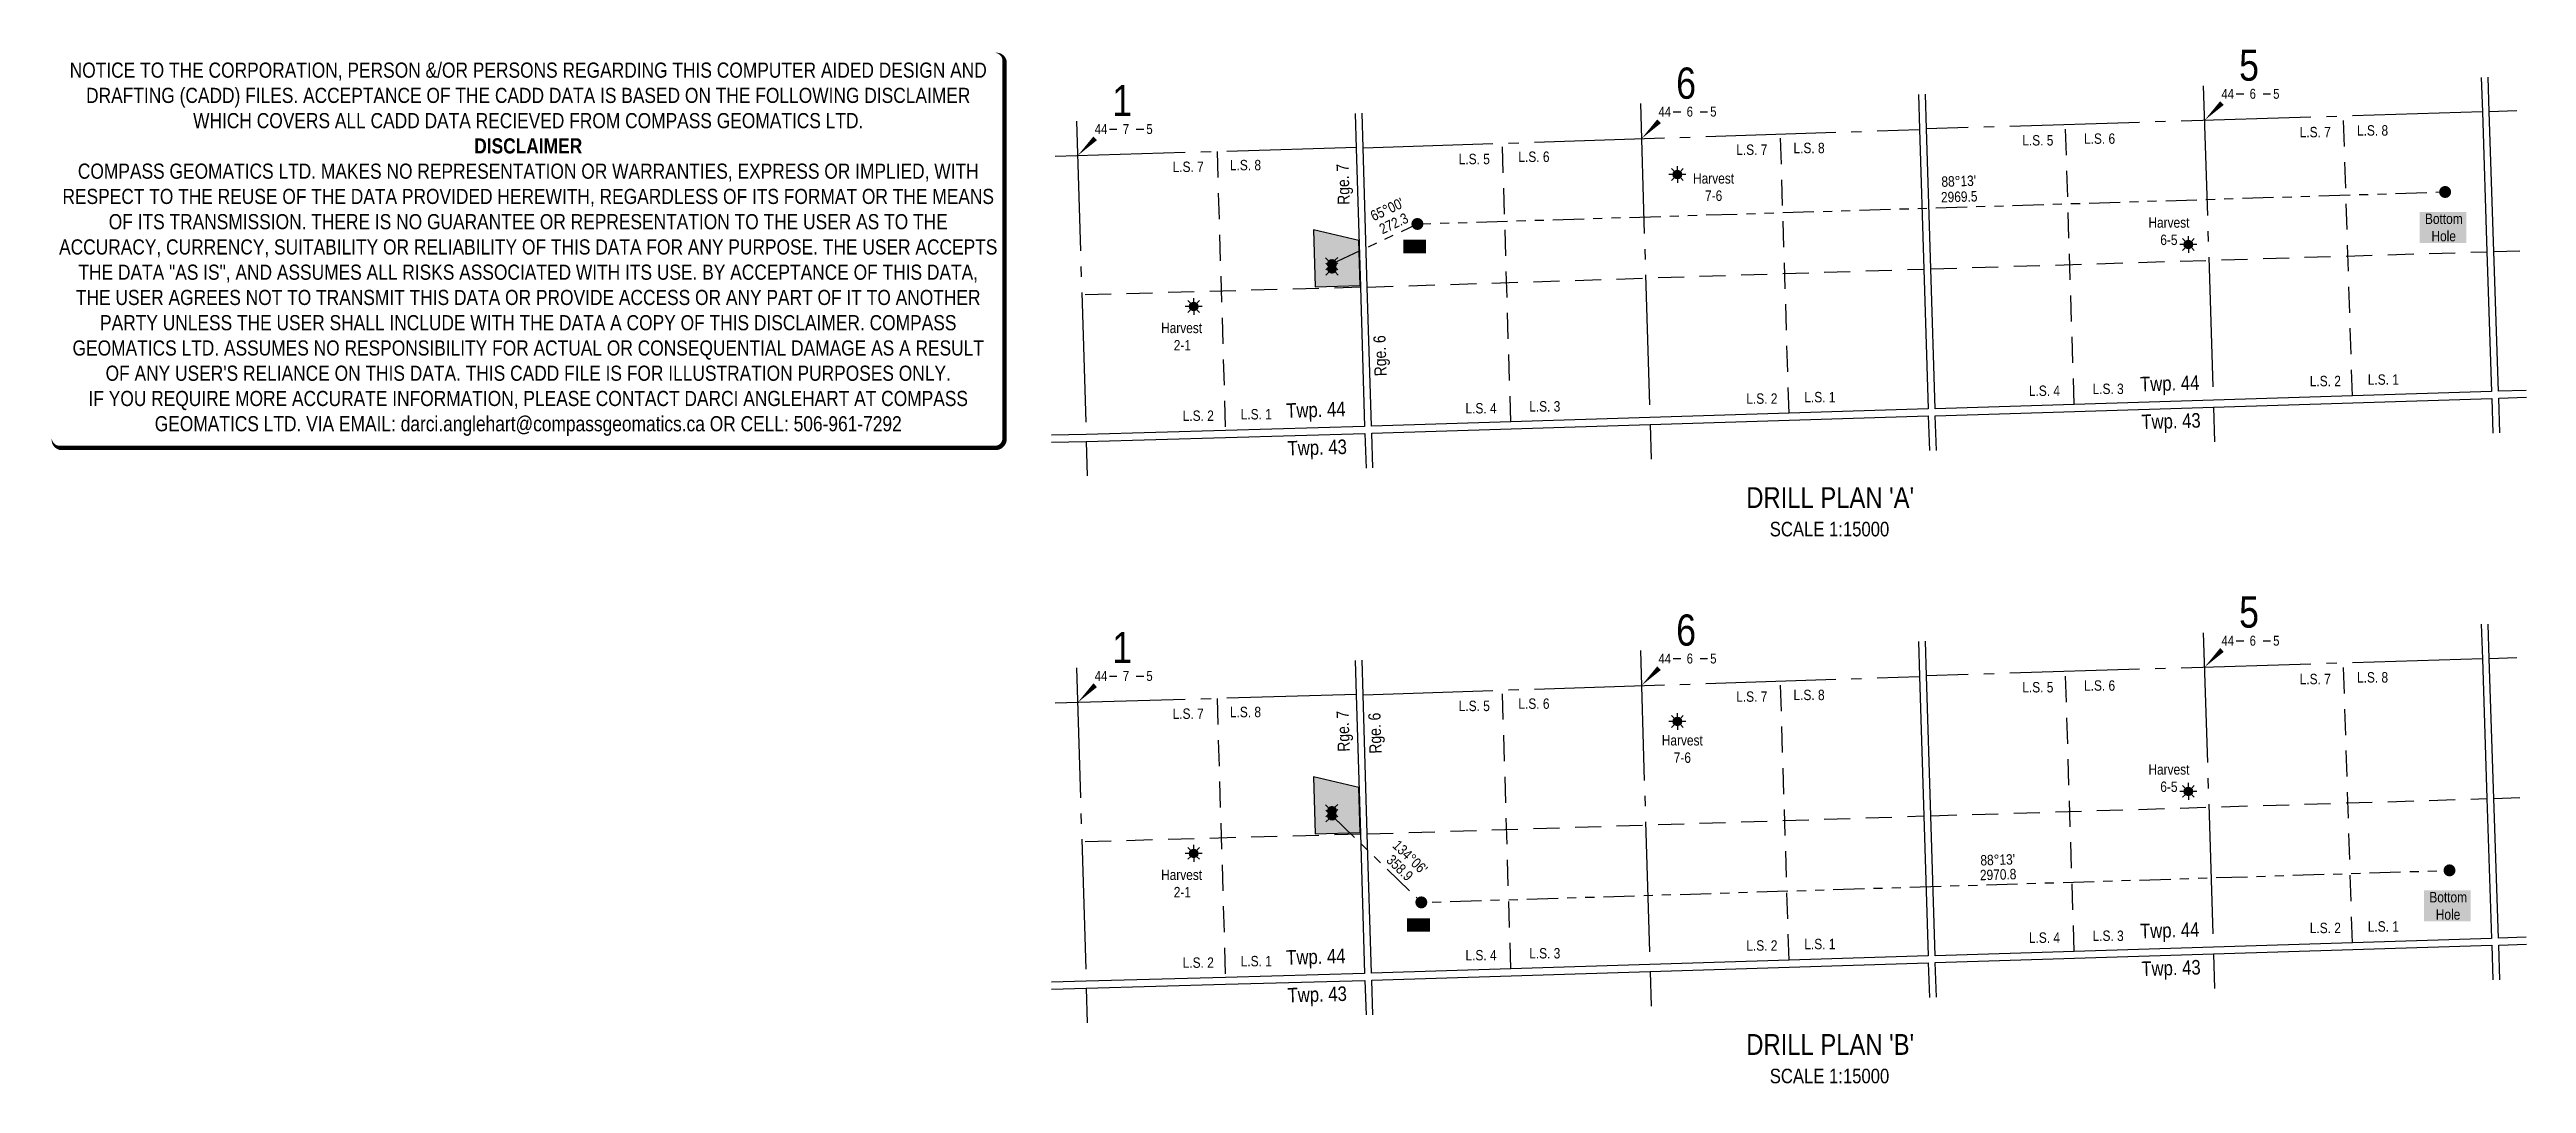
# Model space of a CAD drawing. Extents: x 639876 to 647027, y 5844013 to 5848342.
# Drawn here: x 639876 to 647027, y 5844013 to 5846999 of the extents above; entities that cross this region are included whole.
import ezdxf
from ezdxf.enums import TextEntityAlignment as Align

# ---------------------------------------------------------------- set-up
doc = ezdxf.new("R2010")
doc.units = 0
doc.header["$LTSCALE"] = 5
for name, pattern in [('foc-DRILLPATH', [14.75, 6, -1.75, 1.75, -1.75, 1.75, -1.75]), ('foc-LSD', [8, 5, -3]), ('foc-QUARTERLINE', [33, 25, -3, 2, -3])]:
    doc.linetypes.add(name, pattern=pattern)
for name, color, linetype in [('10', 1, 'Continuous'), ('9', 3, 'Continuous'), ('C-WS-S', 8, 'Continuous'), ('D-TXT', 6, 'Continuous'), ('DETAIL-T', 7, 'Continuous'), ('DRILL-T', 8, 'Continuous'), ('L-BD', 7, 'Continuous'), ('L-MON', 1, 'Continuous'), ('L-QSEC', 8, 'foc-QUARTERLINE'), ('L-SEC', 7, 'Continuous'), ('L-SECLBL', 7, 'Continuous'), ('L-SECTION-LSD', 7, 'foc-LSD'), ('P-PDRILLPATH', 12, 'foc-DRILLPATH'), ('P-PROPOSED', 10, 'Continuous'), ('P-PROPOSED-H', 21, 'Continuous')]:
    doc.layers.add(name, color=color, linetype=linetype)
doc.layers.add('DISCLAIMER', color=7, linetype='Continuous', plot=False)
doc.styles.add('100L', font='ARIALN.TTF', dxfattribs={"height": 11})
doc.styles.add('80', font='ARIALN.TTF', dxfattribs={"height": 10})
doc.styles.add('80CG', font='ARIALN.TTF', dxfattribs={"height": 10})
doc.styles.add('80L', font='ARIALN.TTF', dxfattribs={"height": 10})
doc.styles.add('SIMPLEX', font='ARIALN.TTF')

msp = doc.modelspace()

# ---------------------------------------------------------------- texts
at = {"layer": 'D-TXT', "color": 3, "attachment_point": 1, "style": '80L'}
for s, width, insert, char_height, rotation in [('Rge. 7', 124.69572, (643594.707, 5846550.145), 34.9896, 91.7992275), ('Rge. 6', 131.20686, (643701.131, 5846055.118), 34.9896, 91.7992275), ('Twp. 43', 197.15607, (645914.347, 5845944.709), 42, 1.6157918), ('Twp. 43', 197.15607, (643449.362, 5845868.412), 42, 1.6157918), ('Rge. 7', 124.69572, (643594.707, 5844970.913), 34.9896, 91.7992275), ('Rge. 6', 131.20686, (643686.485, 5844965.32), 34.9896, 91.7992275), ('Twp. 43', 197.15607, (645914.347, 5844365.477), 42, 1.6157918), ('Twp. 43', 197.15607, (643449.362, 5844289.18), 42, 1.6157918)]:
    msp.add_mtext_dynamic_manual_height_columns(s, width=width, gutter_width=47.5, heights=[0], dxfattribs=dict(at, insert=insert, char_height=char_height, rotation=rotation))
at = {"layer": 'DETAIL-T', "color": 3, "char_height": 59.98219, "width": 677.30144, "attachment_point": 1, "style": '80CG'}
for s, insert in [("\\pi100.64501;DRILL PLAN 'A'\\P\\pi168.45229;{\\H0.7x;SCALE 1:15000}", (644673.63, 5845735.258)), ("\\pi100.64501;DRILL PLAN 'B'\\P\\pi168.45229;{\\H0.7x;SCALE 1:15000}", (644673.63, 5844156.025))]:
    msp.add_mtext(s, dxfattribs=dict(at, insert=insert))
at = {"layer": 'DRILL-T', "char_height": 30, "attachment_point": 1, "style": '80L'}
for s, width, insert in [('\\pi-36.96228;Harvest\\P\\pi-2.40907;7-6', 41.63479, (644657.575, 5846641.99)), ('\\pi-36.96228;Harvest\\P\\pi-2.68533;6-5', 41.63479, (645972.259, 5846514.513)), ('\\pi-38.02981;Harvest\\P\\pi-1.41999;2-1 ', 39.49973, (643122.769, 5846210.179)), ('\\pi-36.96228;Harvest\\P\\pi-2.40907;7-6', 41.63479, (644567.323, 5845019.446)), ('\\pi-36.96228;Harvest\\P\\pi-2.68533;6-5', 41.63479, (645972.259, 5844935.281)), ('\\pi-38.02981;Harvest\\P\\pi-1.41999;2-1 ', 39.49973, (643122.769, 5844630.946))]:
    msp.add_mtext_dynamic_manual_height_columns(s, width=width, gutter_width=50, heights=[0], dxfattribs=dict(at, insert=insert))
at = {"layer": 'L-BD', "color": 5, "style": '80L'}
for s, rotation, p in [("88°13'", 1.7834, (645387.545, 5846618.957)), ("65°00'", 24.9976, (643737.254, 5846537.617)), ('2969.5', 1.7834, (645388.945, 5846573.992)), ('272.3', 24.9976, (643756.265, 5846496.844)), ("134°06'", 315.8959, (643803.847, 5844667)), ('358.9', 315.8959, (643774.104, 5844636.312)), ('2970.8', 1.7834, (645501.416, 5844616.69)), ("88°13'", 1.7834, (645500.086, 5844659.406))]:
    msp.add_text(s, height=29.9911, rotation=rotation, dxfattribs=at).set_placement(p, align=Align.MIDDLE)

# ---------------------------------------------------------------- blocks, each defined once
blk = doc.blocks.new('L-SECLBL')
at = {"layer": '9', "color": 7}
for p, q in [((-5.1, -27.8), (-12.3, -27.8)), ((20.7, -27.8), (13.5, -27.8))]:
    blk.add_line(p, q, dxfattribs=at)
at = {"layer": '10', "color": 2, "style": 'SIMPLEX'}
blk.add_attdef('SEC', text='', height=30, dxfattribs=at).set_placement((0, 0), align=Align.MIDDLE)
at = {"layer": '10', "color": 5, "style": '80L'}
blk.add_attdef('TWP', text='', height=9.5, dxfattribs=at).set_placement((-14.4, -27.4), align=Align.MIDDLE_RIGHT)
blk.add_attdef('RGE', text='', height=9.5, dxfattribs=at).set_placement((3.6, -27.4), align=Align.MIDDLE_CENTER)
blk.add_attdef('MER', text='', height=9.5, dxfattribs=at).set_placement((23.2, -27.4), align=Align.MIDDLE_LEFT)
blk = doc.blocks.new('ICP_text')
at = {"color": 14, "insert": (-10.8, -0.5), "char_height": 10, "attachment_point": 5, "style": '80L', "bg_fill": 1, "box_fill_scale": 1.15, "bg_fill_color": 255, "bg_fill_transparency": 0}
blk.add_mtext_dynamic_manual_height_columns('ICP', width=19.07, gutter_width=47.5, heights=[0], dxfattribs=at)
blk = doc.blocks.new('BH_text')
at = {"color": 14, "insert": (-22.9, 12.6), "char_height": 10, "attachment_point": 1, "style": '80L', "bg_fill": 1, "box_fill_scale": 1.15, "bg_fill_color": 255, "bg_fill_transparency": 0}
blk.add_mtext_dynamic_manual_height_columns('\\pi3.57052;Bottom\\P\\pi9.83928;Hole', width=41.855, gutter_width=47.5, heights=[0], dxfattribs=at)
blk = doc.blocks.new('WC')
at = {"layer": 'L-MON'}
h = blk.add_hatch(color=255, dxfattribs=at)
h.dxf.hatch_style = 1
edge = h.paths.add_edge_path()
edge.add_arc((0, 0), 0.9, 0, 360)
at = {"layer": 'L-MON', "color": 240, "flags": 128}
for points in [[(-0.62, 0.5), (-1.23, 1.12)], [(0.52, 0.61), (1.13, 1.21)], [(-1.18, -1.18), (-0.56, -0.57)], [(1.16, -1.18), (0.56, -0.57)]]:
    blk.add_lwpolyline(points, dxfattribs=at)
at = {"layer": 'L-MON', "color": 240}
for radius in [0.8, 0.373]:
    blk.add_circle((0, 0), radius, dxfattribs=at)
blk = doc.blocks.new('GAS')
h = blk.add_hatch(color=255)
h.dxf.hatch_style = 1
edge = h.paths.add_edge_path()
edge.add_arc((0, 0), 0.9, 0, 360)
for p, q in [((-0.81, 0), (-1.62, 0)), ((-0.57, 0.57), (-1.14, 1.14)), ((0, 0.81), (0, 1.62)), ((0.57, 0.57), (1.14, 1.14)), ((1.62, 0), (0.81, 0)), ((-0.57, -0.57), (-1.14, -1.14)), ((0, -0.81), (0, -1.62)), ((1.14, -1.14), (0.57, -0.57))]:
    blk.add_line(p, q)
blk.add_circle((0, 0), 0.8)
blk = doc.blocks.new('plbh')
at = {"layer": 'L-MON'}
h = blk.add_hatch(color=255, dxfattribs=at)
h.dxf.hatch_style = 1
edge = h.paths.add_edge_path()
edge.add_arc((0, 0), 1.16, 0, 360)
h = blk.add_hatch(color=256, dxfattribs=at)
h.dxf.hatch_style = 1
h.paths.add_polyline_path([(-0.96, 0, 1), (0.96, 0, 1)])
h.paths.add_polyline_path([(0.91, 0, -1), (-0.91, 0, -1)], flags=16)
h.paths.add_polyline_path([(0.45, 0, -1), (-0.45, 0, -1)], flags=0)
h = blk.add_hatch(color=256, dxfattribs=at)
h.dxf.hatch_style = 1
h.paths.add_polyline_path([(-0.45, 0, 1), (0.45, 0, 1)])
h.paths.add_polyline_path([(0.4, 0, -1), (-0.4, 0, -1)], flags=16)
at = {"layer": 'L-MON', "color": 240}
for radius in [0.96, 0.91, 0.45, 0.4]:
    blk.add_circle((0, 0), radius, dxfattribs=at)
blk = doc.blocks.new('Disclaimer_Legal')
at = {"layer": 'DISCLAIMER', "color": 254, "flags": 128}
blk.add_lwpolyline([(-3613, -1105, 37.5, 37.5, 0), (4096, -1105, 37.5, 37.5, 0.414214), (4171, -1030, 37.5, 37.5, 0), (4171, 2079, 37.5, 0, 0.414214), (4096, 2154, 0, 0, 0), (-3613, 2154, 0, 0, 0.414214), (-3688, 2079, 0, 0, 0), (-3688, -1030, 0, 37.5, 0.414214)], format="xyseb", close=True, dxfattribs=at)
at = {"layer": 'DISCLAIMER', "color": 254, "insert": (242, 534), "char_height": 125, "width": 7717.57, "attachment_point": 5, "style": '80'}
blk.add_mtext('NOTICE TO THE CORPORATION, PERSON &/OR PERSONS REGARDING THIS COMPUTER AIDED DESIGN AND DRAFTING (CADD) FILES. ACCEPTANCE OF THE CADD DATA IS BASED ON THE FOLLOWING DISCLAIMER WHICH COVERS ALL CADD DATA RECIEVED FROM COMPASS GEOMATICS LTD.\\P{\\fArial Narrow|b1|i0|c0|p34;DISCLAIMER}\\PCOMPASS GEOMATICS LTD. MAKES NO REPRESENTATION OR WARRANTIES, EXPRESS OR IMPLIED, WITH RESPECT TO THE REUSE OF THE DATA PROVIDED HEREWITH, REGARDLESS OF ITS FORMAT OR THE MEANS OF ITS TRANSMISSION. THERE IS NO GUARANTEE OR REPRESENTATION TO THE USER AS TO THE ACCURACY, CURRENCY, SUITABILITY OR RELIABILITY OF THIS DATA FOR ANY PURPOSE. THE USER ACCEPTS THE DATA "AS IS", AND ASSUMES ALL RISKS ASSOCIATED WITH ITS USE. BY ACCEPTANCE OF THIS DATA, THE USER AGREES NOT TO TRANSMIT THIS DATA OR PROVIDE ACCESS OR ANY PART OF IT TO ANOTHER PARTY UNLESS THE USER SHALL INCLUDE WITH THE DATA A COPY OF THIS DISCLAIMER. COMPASS GEOMATICS LTD. ASSUMES NO RESPONSIBILITY FOR ACTUAL OR CONSEQUENTIAL DAMAGE AS A RESULT OF ANY USER\'S RELIANCE ON THIS DATA. THIS CADD FILE IS FOR ILLUSTRATION PURPOSES ONLY.\\PIF YOU REQUIRE MORE ACCURATE INFORMATION, PLEASE CONTACT DARCI ANGLEHART AT COMPASS GEOMATICS LTD. VIA EMAIL: darci.anglehart@compassgeomatics.ca OR CELL: 506-961-7292', dxfattribs=at)

# ---------------------------------------------------------------- hatches: boundary and pattern name
at = {"layer": 'P-PROPOSED-H'}
h = msp.add_hatch(color=256, dxfattribs=at)
h.dxf.hatch_style = 1
h.paths.add_polyline_path([(643656.003, 5846447.72), (643525.078, 5846478.131), (643529.981, 5846313.934), (643659.901, 5846317.829)])
h = msp.add_hatch(color=256, dxfattribs=at)
h.dxf.hatch_style = 1
h.paths.add_polyline_path([(643656.003, 5844868.487), (643525.078, 5844898.898), (643529.981, 5844734.701), (643659.901, 5844738.596)])

# ---------------------------------------------------------------- linework, layer by layer
at = {"layer": 'L-QSEC', "ltscale": 3}
for p, q in [((644468.522, 5846842.769), (644496.007, 5845936.02)), ((646093.641, 5846894.185), (646122.674, 5845986.666)), ((642840.747, 5846792.428), (642868.077, 5845887.816)), ((643668.128, 5846715.145), (645273.444, 5846767.879)), ((646899.32, 5846818.675), (645294.454, 5846769.797)), ((646999.247, 5846821.643), (646919.422, 5846819.272)), ((643648.935, 5846715.792), (642743.809, 5846689.578)), ((644496.616, 5845915.917), (644499.671, 5845816.029)), ((646123.317, 5845966.565), (646126.437, 5845866.655)), ((642868.687, 5845867.611), (642871.553, 5845767.756)), ((644468.522, 5845263.537), (644496.007, 5844356.787)), ((646093.641, 5845314.952), (646122.674, 5844407.433)), ((642840.747, 5845213.196), (642868.077, 5844308.583)), ((643668.128, 5845135.913), (645273.444, 5845188.647)), ((646899.32, 5845239.443), (645294.454, 5845190.565)), ((646999.247, 5845242.41), (646919.422, 5845240.04)), ((643648.935, 5845136.56), (642743.809, 5845110.345)), ((644496.616, 5844336.685), (644499.671, 5844236.797)), ((646123.317, 5844387.332), (646126.437, 5844287.423)), ((642868.687, 5844288.378), (642871.553, 5844188.523))]:
    msp.add_line(p, q, dxfattribs=at)
at = {"layer": 'L-SEC'}
for p, q in [((646896.007, 5846918.621), (646899.32, 5846818.675)), ((646919.422, 5846819.272), (646916.109, 5846919.219)), ((645271.26, 5846869.138), (645274.351, 5846769.186)), ((645294.454, 5846769.797), (645291.363, 5846869.75)), ((643645.024, 5846814.442), (643648.028, 5846714.486)), ((643668.128, 5846715.145), (643665.125, 5846815.102)), ((645274.351, 5846769.186), (645286.756, 5846365.107)), ((645306.857, 5846365.726), (645294.454, 5846769.797)), ((646899.32, 5846818.675), (646912.715, 5846415.218)), ((646932.817, 5846415.83), (646919.422, 5846819.272)), ((643648.028, 5846714.486), (643660.038, 5846313.132)), ((643680.163, 5846313.064), (643668.133, 5846715.088)), ((646912.715, 5846415.218), (646926.111, 5846011.76)), ((646946.213, 5846012.387), (646932.817, 5846415.83)), ((645286.756, 5846365.107), (645299.159, 5845961.028)), ((645319.261, 5845961.654), (645306.857, 5846365.726)), ((643660.038, 5846313.132), (643672.088, 5845910.439)), ((643692.193, 5845911.041), (643680.163, 5846313.064)), ((645720.967, 5845974.16), (645319.261, 5845961.654)), ((646122.674, 5845986.666), (645720.967, 5845974.16)), ((646524.392, 5845999.213), (646122.674, 5845986.666)), ((646123.317, 5845966.565), (646525.047, 5845979.112)), ((646926.111, 5846011.76), (646524.392, 5845999.213)), ((646525.047, 5845979.112), (646926.778, 5845991.659)), ((646926.778, 5845991.659), (646929.911, 5845891.709)), ((647026.033, 5846014.878), (646946.213, 5846012.387)), ((646946.88, 5845992.286), (647026.7, 5845994.777)), ((646950.012, 5845892.336), (646946.88, 5845992.286)), ((643672.088, 5845910.439), (643270.419, 5845899.087)), ((644094.432, 5845923.58), (643692.193, 5845911.041)), ((643692.792, 5845890.956), (644095.034, 5845903.476)), ((644496.007, 5845936.02), (644094.432, 5845923.58)), ((644095.034, 5845903.476), (644496.616, 5845915.917)), ((644897.583, 5845948.523), (644496.007, 5845936.02)), ((644496.616, 5845915.917), (644898.196, 5845928.42)), ((645299.159, 5845961.028), (644897.583, 5845948.523)), ((644898.196, 5845928.42), (645299.776, 5845940.926)), ((645299.776, 5845940.926), (645302.845, 5845840.974)), ((645319.878, 5845941.552), (645721.597, 5845954.058)), ((645322.946, 5845841.601), (645319.878, 5845941.552)), ((645721.597, 5845954.058), (646123.317, 5845966.565)), ((642868.077, 5845887.816), (642768.115, 5845885.021)), ((642768.723, 5845864.92), (642868.687, 5845867.611)), ((643270.419, 5845899.087), (642868.077, 5845887.816)), ((642868.687, 5845867.611), (643271.018, 5845879.064)), ((643271.018, 5845879.064), (643673.351, 5845890.413)), ((643673.351, 5845890.413), (643676.377, 5845790.46)), ((643695.819, 5845791.005), (643692.792, 5845890.956)), ((646896.007, 5845339.389), (646899.32, 5845239.443)), ((646919.422, 5845240.04), (646916.109, 5845339.986)), ((645271.26, 5845289.906), (645274.351, 5845189.953)), ((645294.454, 5845190.565), (645291.363, 5845290.518)), ((643645.024, 5845235.209), (643648.028, 5845135.253)), ((643668.128, 5845135.913), (643665.125, 5845235.869)), ((645274.351, 5845189.953), (645286.756, 5844785.874)), ((645306.857, 5844786.493), (645294.454, 5845190.565)), ((646899.32, 5845239.443), (646912.715, 5844835.985)), ((646932.817, 5844836.597), (646919.422, 5845240.04)), ((643648.028, 5845135.253), (643660.038, 5844733.899)), ((643680.163, 5844733.831), (643668.133, 5845135.855)), ((646912.715, 5844835.985), (646926.111, 5844432.527)), ((646946.213, 5844433.154), (646932.817, 5844836.597)), ((645286.756, 5844785.874), (645299.159, 5844381.795)), ((645319.261, 5844382.421), (645306.857, 5844786.493)), ((643660.038, 5844733.899), (643672.088, 5844331.206)), ((643692.193, 5844331.808), (643680.163, 5844733.831)), ((646122.674, 5844407.433), (645720.967, 5844394.927)), ((646524.392, 5844419.981), (646122.674, 5844407.433)), ((646123.317, 5844387.332), (646525.047, 5844399.88)), ((646926.111, 5844432.527), (646524.392, 5844419.981)), ((646525.047, 5844399.88), (646926.778, 5844412.427)), ((646926.778, 5844412.427), (646929.911, 5844312.476)), ((647026.033, 5844435.645), (646946.213, 5844433.154)), ((646946.88, 5844413.053), (647026.7, 5844415.545)), ((646950.012, 5844313.104), (646946.88, 5844413.053)), ((643672.088, 5844331.206), (643270.419, 5844319.854)), ((644094.432, 5844344.347), (643692.193, 5844331.808)), ((644496.007, 5844356.787), (644094.432, 5844344.347)), ((644095.034, 5844324.244), (644496.616, 5844336.685)), ((644897.583, 5844369.291), (644496.007, 5844356.787)), ((644496.616, 5844336.685), (644898.196, 5844349.188)), ((645299.159, 5844381.795), (644897.583, 5844369.291)), ((644898.196, 5844349.188), (645299.776, 5844361.693)), ((645299.776, 5844361.693), (645302.845, 5844261.741)), ((645720.967, 5844394.927), (645319.261, 5844382.421)), ((645319.878, 5844362.319), (645721.597, 5844374.826)), ((645322.946, 5844262.368), (645319.878, 5844362.319)), ((645721.597, 5844374.826), (646123.317, 5844387.332)), ((642868.077, 5844308.583), (642768.115, 5844305.789)), ((642768.723, 5844285.688), (642868.687, 5844288.378)), ((643270.419, 5844319.854), (642868.077, 5844308.583)), ((642868.687, 5844288.378), (643271.018, 5844299.831)), ((643271.018, 5844299.831), (643673.351, 5844311.18)), ((643673.351, 5844311.18), (643676.377, 5844211.227)), ((643692.792, 5844311.724), (644095.034, 5844324.244)), ((643695.819, 5844211.773), (643692.792, 5844311.724))]:
    msp.add_line(p, q, dxfattribs=at)
at = {"layer": 'L-SECLBL', "flags": 128}
for points in [[(646096.839, 5846794.235, 0, 15, 0), (646147.595, 5846844.471, 0, 0, 0)], [(644471.59, 5846741.539, 0, 15, 0), (644522.346, 5846791.775, 0, 0, 0)], [(642843.767, 5846692.473, 0, 15, 0), (642894.523, 5846742.709, 0, 0, 0)], [(646096.839, 5845215.002, 0, 15, 0), (646147.595, 5845265.239, 0, 0, 0)], [(644471.59, 5845162.306, 0, 15, 0), (644522.346, 5845212.543, 0, 0, 0)], [(642843.767, 5845113.24, 0, 15, 0), (642894.523, 5845163.477, 0, 0, 0)]]:
    msp.add_lwpolyline(points, format="xyseb", dxfattribs=at)
at = {"layer": 'L-SECTION-LSD', "ltscale": 3}
for p, q in [((645720.967, 5845974.16), (645695.6, 5846782.015)), ((646524.392, 5845999.213), (646498.089, 5846806.455)), ((643246.256, 5846704.13), (643270.419, 5845899.087)), ((644094.432, 5845923.58), (644070.199, 5846729.63)), ((644897.583, 5845948.523), (644872.906, 5846755.998)), ((645306.857, 5846365.726), (646912.715, 5846415.218)), ((646932.817, 5846415.83), (647012.639, 5846418.264)), ((643680.163, 5846313.064), (645286.756, 5846365.107)), ((643660.058, 5846312.462), (642855.92, 5846290.196)), ((645720.967, 5844394.927), (645695.6, 5845202.782)), ((646524.392, 5844419.981), (646498.089, 5845227.223)), ((643246.256, 5845124.897), (643270.419, 5844319.854)), ((644094.432, 5844344.347), (644070.199, 5845150.397)), ((644897.583, 5844369.291), (644872.906, 5845176.766)), ((645306.857, 5844786.493), (646912.715, 5844835.985)), ((646932.817, 5844836.597), (647012.639, 5844839.032)), ((643680.163, 5844733.831), (645286.756, 5844785.874)), ((643660.058, 5844733.23), (642855.92, 5844710.964))]:
    msp.add_line(p, q, dxfattribs=at)
at = {"layer": 'P-PDRILLPATH', "ltscale": 3, "flags": 128}
for points in [[(643578.013, 5846380.383), (643824.733, 5846495.281), (646791.949, 5846587.671)], [(643578.462, 5844786.162), (643836.096, 5844536.331), (646804.537, 5844628.759)]]:
    msp.add_lwpolyline(points, dxfattribs=at)
at = {"layer": 'P-PROPOSED'}
for points in [[(643656.003, 5846447.72), (643525.078, 5846478.131), (643529.981, 5846313.934), (643659.901, 5846317.829)], [(643656.003, 5844868.487), (643525.078, 5844898.898), (643529.981, 5844734.701), (643659.901, 5844738.596)]]:
    msp.add_lwpolyline(points, close=True, dxfattribs=at)

# ---------------------------------------------------------------- block references
at = {"color": 4, "xscale": 2.99999999999999, "yscale": 2.99999999999999, "zscale": 2.99999999999999}
for p in [(646791.66, 5846487.503), (646804.248, 5844528.591)]:
    msp.add_blockref('BH_text', p, dxfattribs=at)
for name, p, xscale, yscale, zscale in [('ICP_text', (643849.286, 5846431.505), 2.99999999999999, 2.99999999999999, 2.99999999999999), ('WC', (643578.462, 5844786.162), 14.99554649999998, 14.99554649999998, 14.99554649999998), ('ICP_text', (643860.649, 5844472.555), 2.99999999999999, 2.99999999999999, 2.99999999999999)]:
    msp.add_blockref(name, p, dxfattribs=dict(xscale=xscale, yscale=yscale, zscale=zscale))
at = {"layer": 'C-WS-S', "xscale": 14.99999999999995, "yscale": 14.99999999999995, "zscale": 14.99999999999995}
for p in [(644575.328, 5846638.108), (646050.621, 5846436.031), (643178.832, 5846256.995), (644575.328, 5845058.875), (646050.621, 5844856.798), (643178.832, 5844677.763)]:
    msp.add_blockref('GAS', p, dxfattribs=at)
at = {"layer": 'DISCLAIMER', "xscale": 0.35, "yscale": 0.35, "zscale": 0.35}
msp.add_blockref('Disclaimer_Legal', (641172.891, 5846235.513), dxfattribs=at)
at = {"layer": 'L-MON', "color": 4}
for p, xscale, yscale, zscale in [((646791.949, 5846587.671), 14.99999999999996, 14.99999999999996, 14.99999999999996), ((643824.733, 5846495.281), 14.99554649999996, 14.99554649999996, 14.99554649999996), ((646804.537, 5844628.759), 14.99999999999996, 14.99999999999996, 14.99999999999996), ((643836.096, 5844536.331), 14.99554649999996, 14.99554649999996, 14.99554649999996)]:
    msp.add_blockref('plbh', p, dxfattribs=dict(at, xscale=xscale, yscale=yscale, zscale=zscale))
at = {"layer": 'L-MON', "color": 5, "xscale": 14.99554649999999, "yscale": 14.99554649999999, "zscale": 14.99554649999999}
for p in [(643578.013, 5846380.383), (643578.013, 5844801.15)]:
    msp.add_blockref('WC', p, dxfattribs=at)
at = {"layer": 'L-MON', "xscale": 14.99554649999998, "yscale": 14.99554649999998, "zscale": 14.99554649999998}
msp.add_blockref('WC', (643578.462, 5846365.394), dxfattribs=at)
at = {"layer": 'L-SECLBL', "xscale": 2.99999999999999, "yscale": 2.99999999999999, "zscale": 2.99999999999999}
for p, values in [((646225.749, 5846953.376), {'SEC': '5', 'TWP': '44', 'RGE': '6', 'MER': '5'}), ((644600.463, 5846901.957), {'SEC': '6', 'TWP': '44', 'RGE': '6', 'MER': '5'}), ((642972.677, 5846851.614), {'SEC': '1', 'TWP': '44', 'RGE': '7', 'MER': '5'}), ((646225.749, 5845374.143), {'SEC': '5', 'TWP': '44', 'RGE': '6', 'MER': '5'}), ((644600.463, 5845322.724), {'SEC': '6', 'TWP': '44', 'RGE': '6', 'MER': '5'}), ((642972.677, 5845272.381), {'SEC': '1', 'TWP': '44', 'RGE': '7', 'MER': '5'})]:
    msp.add_blockref('L-SECLBL', p, dxfattribs=at).add_auto_attribs(values)

msp.set_redraw_order([(e.dxf.handle, doc.entitydb.next_handle()) for e in msp.query("TEXT MTEXT ATTDEF DIMENSION ARC_DIMENSION")])  # texts and dimensions are drawn at this point

# ---------------------------------------------------------------- next in the draw order: texts
at = {"layer": 'L-SECTION-LSD', "attachment_point": 1, "style": '100L', "bg_fill": 3, "bg_fill_color": 256, "bg_fill_transparency": 0}
for s, width, insert, char_height, box_fill_scale in [('\\pi6.31749;L.S. 5', 92.21967, (645564.764, 5846751.893), 29.99109, 1.5), ('L.S. 6', 90.18959, (645749.321, 5846756.765), 29.9911, 1.5), ('\\pi3.20043;L.S. 7', 88.92348, (646368.816, 5846775.545), 30, 1.15), ('L.S. 8', 94.75882, (646537.429, 5846780.433), 30, 1.5), ('L.S. 8', 94.75882, (643283.456, 5846680.306), 30, 1.5), ('\\pi6.31749;L.S. 5', 92.21967, (643937.781, 5846697.949), 29.99109, 1.5), ('L.S. 6', 90.18959, (644116.324, 5846704.461), 29.9911, 1.5), ('\\pi3.20043;L.S. 7', 88.92348, (644742.007, 5846724.855), 30, 1.15), ('L.S. 8', 94.75882, (644910.62, 5846729.743), 30, 1.5), ('\\pi3.20043;L.S. 7', 88.92348, (643114.843, 5846675.419), 30, 1.15), ('\\pi3.53982;L.S. 4', 89.17606, (645586.627, 5846028.709), 29.99109, 1.5), ('L.S. 3', 93.29393, (645774.081, 5846034.259), 29.9911, 1.5), ('\\pi8.54647;L.S. 2', 94.08535, (646392.583, 5846056.759), 30, 1.15), ('L.S. 1', 98.01557, (646568.609, 5846061.035), 30, 1.5), ('L.S. 1', 98.01557, (643314.636, 5845960.908), 30, 1.5), ('\\pi3.53982;L.S. 4', 89.17606, (643960.092, 5845978.129), 29.99109, 1.5), ('L.S. 3', 93.29393, (644147.546, 5845983.679), 29.9911, 1.5), ('\\pi8.54647;L.S. 2', 94.08535, (644765.774, 5846006.069), 30, 1.15), ('L.S. 1', 98.01557, (644941.8, 5846010.345), 30, 1.5), ('\\pi8.54647;L.S. 2', 94.08535, (643138.61, 5845956.632), 30, 1.15), ('\\pi6.31749;L.S. 5', 92.21967, (645564.764, 5845172.661), 29.99109, 1.5), ('L.S. 6', 90.18959, (645749.321, 5845177.533), 29.9911, 1.5), ('\\pi3.20043;L.S. 7', 88.92348, (646368.816, 5845196.313), 30, 1.15), ('L.S. 8', 94.75882, (646537.429, 5845201.2), 30, 1.5), ('L.S. 8', 94.75882, (643283.456, 5845101.074), 30, 1.5), ('\\pi6.31749;L.S. 5', 92.21967, (643937.781, 5845118.716), 29.99109, 1.5), ('L.S. 6', 90.18959, (644116.324, 5845125.228), 29.9911, 1.5), ('\\pi3.20043;L.S. 7', 88.92348, (644742.007, 5845145.623), 30, 1.15), ('L.S. 8', 94.75882, (644910.62, 5845150.51), 30, 1.5), ('\\pi3.20043;L.S. 7', 88.92348, (643114.843, 5845096.186), 30, 1.15), ('L.S. 3', 93.29393, (645774.081, 5844455.027), 29.9911, 1.5), ('\\pi8.54647;L.S. 2', 94.08535, (646392.583, 5844477.526), 30, 1.15), ('L.S. 1', 98.01557, (646568.609, 5844481.802), 30, 1.5), ('\\pi3.53982;L.S. 4', 89.17606, (643960.092, 5844398.896), 29.99109, 1.5), ('L.S. 3', 93.29393, (644147.546, 5844404.447), 29.9911, 1.5), ('\\pi8.54647;L.S. 2', 94.08535, (644765.774, 5844426.836), 30, 1.15), ('L.S. 1', 98.01557, (644941.8, 5844431.112), 30, 1.5), ('\\pi3.53982;L.S. 4', 89.17606, (645586.627, 5844449.476), 29.99109, 1.5), ('\\pi8.54647;L.S. 2', 94.08535, (643138.61, 5844377.4), 30, 1.15), ('L.S. 1', 98.01557, (643314.636, 5844381.676), 30, 1.5)]:
    msp.add_mtext_dynamic_manual_height_columns(s, width=width, gutter_width=55, heights=[0], dxfattribs=dict(at, insert=insert, char_height=char_height, box_fill_scale=box_fill_scale))

# ---------------------------------------------------------------- next in the draw order: texts
at = {"layer": 'D-TXT', "color": 3, "char_height": 42, "attachment_point": 1, "rotation": 1.6157918, "style": '80L'}
for insert in [(645910.481, 5846053.667), (643445.496, 5845977.37), (645910.481, 5844474.434), (643445.496, 5844398.137)]:
    msp.add_mtext_dynamic_manual_height_columns('Twp. 44', width=168.58206, gutter_width=47.5, heights=[0], dxfattribs=dict(at, insert=insert))

doc.saveas('drawing.dxf')
